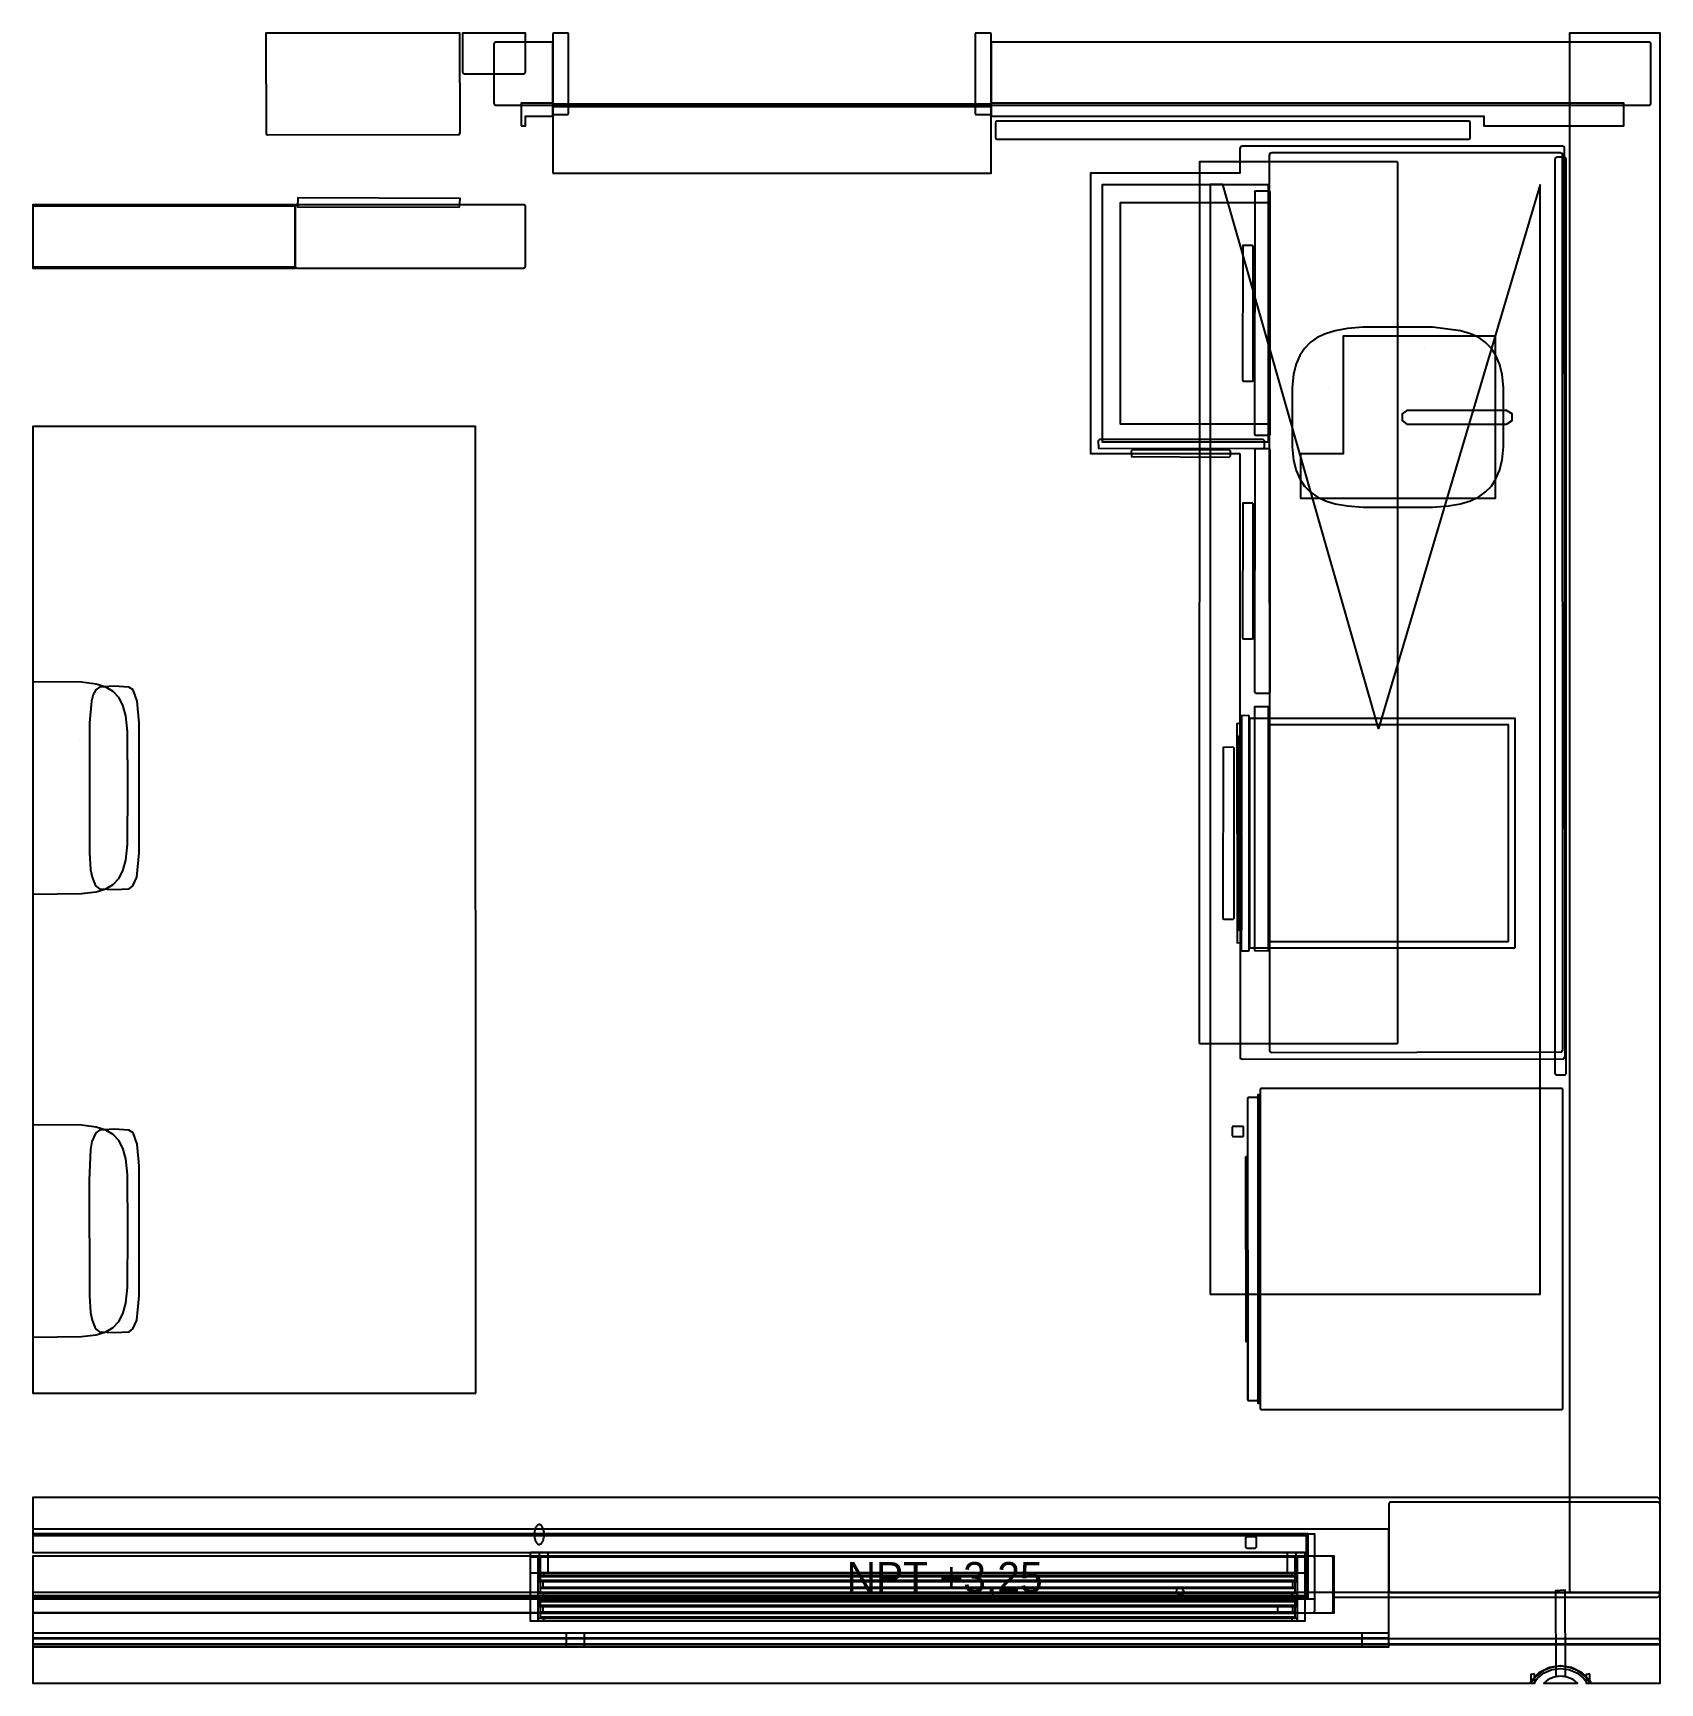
# Model space of a CAD drawing. Header units: metres. Extents: x 977.7 to 1062, y -12.2 to -3.
# Drawn here: x 1058.4 to 1062, y -12.2 to -8.55 of the extents above; entities that cross this region are included whole.
import ezdxf

# ---------------------------------------------------------------- set-up
doc = ezdxf.new("R2010")
doc.units = ezdxf.units.M
for name, color, linetype in [('CORTE', 7, 'Continuous'), ('TEXTOS', 7, 'Continuous'), ('VISTA', 8, 'Continuous')]:
    doc.layers.add(name, color=color, linetype=linetype)

msp = doc.modelspace()

# ---------------------------------------------------------------- texts
at = {"layer": 'TEXTOS'}
msp.add_text('NPT +3,25', height=0.0675, dxfattribs=at).set_placement((1060.2, -12))

# ---------------------------------------------------------------- linework, layer by layer
at = {"layer": 'CORTE'}
for points in [[(1059.35, -8.6355), (1059.3504, -8.6369), (1059.3508, -8.6381), (1059.3511, -8.6384), (1059.3513, -8.6387), (1059.3516, -8.6389), (1059.3519, -8.6392), (1059.3533, -8.6396), (1059.3545, -8.64), (1059.4236, -8.64), (1059.4855, -8.64), (1059.4869, -8.6396), (1059.4881, -8.6392), (1059.4884, -8.6389), (1059.4887, -8.6387), (1059.4889, -8.6384), (1059.4892, -8.6381), (1059.4896, -8.6369), (1059.49, -8.6355), (1059.49, -8.55), (1059.35, -8.55), (1059.35, -8.6355)], [(1059.4208, -8.5719), (1059.4204, -8.5733), (1059.42, -8.5745), (1059.42, -8.6438), (1059.42, -8.7055), (1059.4204, -8.7069), (1059.4208, -8.7081), (1059.4211, -8.7084), (1059.4213, -8.7087), (1059.4216, -8.7089), (1059.4219, -8.7092), (1059.4233, -8.7096), (1059.4245, -8.71), (1059.55, -8.71), (1059.55, -8.57), (1059.4245, -8.57), (1059.4233, -8.5704), (1059.4219, -8.5708), (1059.4216, -8.5711), (1059.4213, -8.5713), (1059.4211, -8.5716), (1059.4208, -8.5719)], [(1061.9784, -8.5711), (1061.9781, -8.5708), (1061.9769, -8.5704), (1061.9755, -8.57), (1060.7745, -8.57), (1060.52, -8.57), (1060.52, -8.71), (1060.7745, -8.71), (1061.9755, -8.71), (1061.9769, -8.7096), (1061.9781, -8.7092), (1061.9784, -8.7089), (1061.9787, -8.7087), (1061.9789, -8.7084), (1061.9792, -8.7081), (1061.9796, -8.7069), (1061.98, -8.7055), (1061.98, -8.6438), (1061.98, -8.5745), (1061.9796, -8.5733), (1061.9792, -8.5719), (1061.9789, -8.5716), (1061.9787, -8.5713), (1061.9784, -8.5711)], [(1061.8, -9.5632), (1061.8, -11.9955), (1061.8005, -11.997), (1061.8008, -11.9981), (1061.8011, -11.9984), (1061.8013, -11.9987), (1061.8017, -11.999), (1061.8019, -11.9992), (1061.8034, -11.9997), (1061.8045, -12), (1061.918, -12), (1061.9955, -12), (1061.997, -11.9995), (1061.9981, -11.9992), (1061.9984, -11.9989), (1061.9987, -11.9987), (1061.9989, -11.9984), (1061.9992, -11.9981), (1061.9995, -11.997), (1062, -11.9955), (1062, -9.5632), (1062, -8.55), (1061.8, -8.55), (1061.8, -9.5632)], [(1058.4, -8.93), (1058.4, -9.07), (1058.98, -9.07), (1058.98, -8.93), (1058.4, -8.93)], [(1058.9811, -8.9316), (1058.9808, -8.9319), (1058.9804, -8.9333), (1058.98, -8.9345), (1058.98, -9.0036), (1058.98, -9.0655), (1058.9804, -9.0669), (1058.9808, -9.0681), (1058.9811, -9.0684), (1058.9813, -9.0687), (1058.9816, -9.0689), (1058.9819, -9.0692), (1058.9833, -9.0696), (1058.9845, -9.07), (1059.2487, -9.07), (1059.4855, -9.07), (1059.4869, -9.0696), (1059.4881, -9.0692), (1059.4884, -9.0689), (1059.4887, -9.0687), (1059.4889, -9.0684), (1059.4892, -9.0681), (1059.4896, -9.0669), (1059.49, -9.0655), (1059.49, -9.0036), (1059.49, -8.9345), (1059.4896, -8.9333), (1059.4892, -8.9319), (1059.4889, -8.9316), (1059.4887, -8.9313), (1059.4884, -8.9311), (1059.4881, -8.9308), (1059.4869, -8.9304), (1059.4855, -8.93), (1059.2487, -8.93), (1058.9845, -8.93), (1058.9833, -8.9304), (1058.9819, -8.9308), (1058.9816, -8.9311), (1058.9813, -8.9313), (1058.9811, -8.9316)], [(1061.401, -11.8017), (1061.4008, -11.8019), (1061.4003, -11.8034), (1061.4, -11.8045), (1061.4, -11.918), (1061.4, -11.9955), (1061.4005, -11.997), (1061.4008, -11.9981), (1061.4011, -11.9984), (1061.4013, -11.9987), (1061.4017, -11.999), (1061.4019, -11.9992), (1061.4034, -11.9997), (1061.4045, -12), (1061.7556, -12), (1061.9955, -12), (1061.997, -11.9995), (1061.9981, -11.9992), (1061.9984, -11.9989), (1061.9987, -11.9987), (1061.9989, -11.9984), (1061.9992, -11.9981), (1061.9995, -11.997), (1062, -11.9955), (1062, -11.918), (1062, -11.8045), (1061.9997, -11.8034), (1061.9992, -11.8019), (1061.999, -11.8017), (1061.9987, -11.8013), (1061.9984, -11.8011), (1061.9981, -11.8008), (1061.997, -11.8005), (1061.9955, -11.8), (1061.7556, -11.8), (1061.4045, -11.8), (1061.4034, -11.8003), (1061.4019, -11.8008), (1061.4017, -11.801), (1061.4013, -11.8013), (1061.401, -11.8017)]]:
    msp.add_lwpolyline(points, close=True, dxfattribs=at)
at = {"layer": 'VISTA'}
for points in [[(1058.9162, -8.7738), (1058.919, -8.775), (1059.3433, -8.7743), (1059.345, -8.771), (1059.3443, -8.55), (1058.9151, -8.55), (1058.9162, -8.7738)], [(1059.552, -8.73), (1059.583, -8.73), (1059.5844, -8.7294), (1059.585, -8.728), (1059.585, -8.552), (1059.5844, -8.5506), (1059.583, -8.55), (1059.552, -8.55), (1059.5506, -8.5506), (1059.55, -8.552), (1059.55, -8.728), (1059.5506, -8.7294), (1059.552, -8.73)], [(1060.487, -8.73), (1060.518, -8.73), (1060.5194, -8.7294), (1060.52, -8.728), (1060.52, -8.552), (1060.5194, -8.5506), (1060.518, -8.55), (1060.487, -8.55), (1060.4856, -8.5506), (1060.485, -8.552), (1060.485, -8.728), (1060.4856, -8.7294), (1060.487, -8.73)], [(1059.48, -8.755), (1059.49, -8.755), (1059.49, -8.734), (1059.55, -8.734), (1059.55, -8.705), (1059.48, -8.705), (1059.48, -8.755)], [(1059.55, -8.7125), (1060.52, -8.7125), (1060.52, -8.7075), (1059.55, -8.7075), (1059.55, -8.7125)], [(1059.55, -8.86), (1060.52, -8.86), (1060.52, -8.71), (1059.55, -8.71), (1059.55, -8.86)], [(1060.52, -8.734), (1061.61, -8.734), (1061.61, -8.755), (1061.92, -8.755), (1061.92, -8.705), (1060.52, -8.705), (1060.52, -8.734)], [(1060.533, -8.785), (1060.5711, -8.785), (1061.577, -8.785), (1061.5791, -8.7841), (1061.58, -8.782), (1061.58, -8.748), (1061.5791, -8.7459), (1061.577, -8.745), (1060.5711, -8.745), (1060.533, -8.745), (1060.5309, -8.7459), (1060.53, -8.748), (1060.53, -8.782), (1060.5309, -8.7841), (1060.533, -8.785)], [(1058.9167, -8.7733), (1058.9172, -8.7735), (1058.9165, -8.7735), (1058.9167, -8.7733)], [(1059.3435, -8.7735), (1059.3428, -8.7735), (1059.3433, -8.7733), (1059.3435, -8.7735)], [(1061.07, -9.48), (1061.0711, -10.8175), (1061.076, -10.82), (1061.7875, -10.8189), (1061.79, -10.814), (1061.7889, -8.8025), (1061.784, -8.8), (1061.076, -8.8), (1061.0718, -8.8018), (1061.07, -8.806), (1061.07, -8.86), (1060.74, -8.86), (1060.74, -9.48), (1061.07, -9.48)], [(1061.1361, -10.8025), (1061.141, -10.805), (1061.7825, -10.8039), (1061.785, -10.799), (1061.7839, -8.8175), (1061.779, -8.815), (1061.141, -8.815), (1061.1368, -8.8168), (1061.135, -8.821), (1061.1361, -10.8025)], [(1061.7685, -8.8267), (1061.7683, -8.8269), (1061.7678, -8.8286), (1061.7675, -8.8295), (1061.7675, -10.1472), (1061.7675, -10.8505), (1061.768, -10.8522), (1061.7683, -10.8531), (1061.7686, -10.8535), (1061.7688, -10.8537), (1061.7692, -10.854), (1061.7694, -10.8542), (1061.7711, -10.8547), (1061.772, -10.855), (1061.7824, -10.855), (1061.788, -10.855), (1061.7897, -10.8545), (1061.7906, -10.8542), (1061.791, -10.8539), (1061.7912, -10.8537), (1061.7914, -10.8535), (1061.7917, -10.8531), (1061.792, -10.8522), (1061.7925, -10.8505), (1061.7925, -10.1472), (1061.7925, -8.8295), (1061.7922, -8.8286), (1061.7917, -8.8269), (1061.7915, -8.8267), (1061.7912, -8.8263), (1061.791, -8.8261), (1061.7906, -8.8258), (1061.7897, -8.8255), (1061.788, -8.825), (1061.7824, -8.825), (1061.772, -8.825), (1061.7711, -8.8253), (1061.7694, -8.8258), (1061.7692, -8.826), (1061.7688, -8.8263), (1061.7685, -8.8267)], [(1060.98, -10.7833), (1060.9817, -10.785), (1061.4183, -10.785), (1061.42, -10.7833), (1061.42, -8.8367), (1061.4183, -8.835), (1060.9807, -8.8353), (1060.98, -10.7833)], [(1061.1341, -9.4541), (1061.1341, -8.8859), (1060.7659, -8.8859), (1060.7659, -9.4541), (1061.1341, -9.4541)], [(1061.735, -8.885), (1061.377, -10.0888), (1061.0327, -8.885), (1061.005, -8.885), (1061.005, -11.34), (1061.735, -11.34), (1061.735, -8.885)], [(1061.1025, -9.437), (1061.1034, -9.4391), (1061.1055, -9.44), (1061.1345, -9.44), (1061.1366, -9.4391), (1061.1375, -9.437), (1061.1375, -8.903), (1061.1366, -8.9009), (1061.1345, -8.9), (1061.1055, -8.9), (1061.1034, -8.9009), (1061.1025, -9.437)], [(1061.104, -8.9015), (1061.1034, -8.9015), (1061.1034, -8.9009), (1061.104, -8.9015)], [(1061.136, -8.9015), (1061.136, -8.9009), (1061.1366, -8.9009), (1061.136, -8.9015)], [(1058.98, -8.932), (1058.98, -8.93), (1058.4, -8.93), (1058.4, -8.932), (1058.98, -8.932)], [(1059.344, -8.935), (1059.345, -8.916), (1058.986, -8.915), (1058.9853, -8.9347), (1059.344, -8.935)], [(1061.1344, -9.4144), (1061.1344, -8.9256), (1060.8056, -8.9256), (1060.8056, -9.4144), (1061.1344, -9.4144)], [(1061.076, -9.3183), (1061.0777, -9.32), (1061.0983, -9.32), (1061.1, -9.3183), (1061.1, -9.0217), (1061.0983, -9.02), (1061.0767, -9.0203), (1061.076, -9.3183)], [(1058.98, -9.07), (1058.98, -9.068), (1058.4, -9.068), (1058.4, -9.07), (1058.98, -9.07)], [(1061.195, -9.2821), (1061.1894, -9.3049), (1061.1861, -9.3347), (1061.1861, -9.4653), (1061.1894, -9.4951), (1061.195, -9.5179), (1061.2029, -9.5366), (1061.2131, -9.5522), (1061.2258, -9.5653), (1061.2411, -9.5761), (1061.2595, -9.5848), (1061.2814, -9.5915), (1061.3083, -9.5962), (1061.3433, -9.5991), (1061.4967, -9.5991), (1061.5317, -9.5962), (1061.5586, -9.5915), (1061.5805, -9.5848), (1061.5989, -9.5761), (1061.6142, -9.5653), (1061.6269, -9.5522), (1061.6371, -9.5366), (1061.645, -9.5179), (1061.6506, -9.4951), (1061.6539, -9.4653), (1061.6539, -9.3347), (1061.6506, -9.3049), (1061.645, -9.2821), (1061.6371, -9.2634), (1061.6269, -9.2478), (1061.6142, -9.2347), (1061.5989, -9.2239), (1061.5805, -9.2152), (1061.5586, -9.2085), (1061.4967, -9.2009), (1061.3433, -9.2009), (1061.3083, -9.2038), (1061.2814, -9.2085), (1061.2595, -9.2152), (1061.2411, -9.2239), (1061.2258, -9.2347), (1061.2131, -9.2478), (1061.2029, -9.2634), (1061.195, -9.2821)], [(1061.205, -9.48), (1061.3, -9.48), (1061.3, -9.22), (1061.635, -9.22), (1061.635, -9.58), (1061.205, -9.58), (1061.205, -9.48)], [(1061.4792, -9.2464), (1061.4792, -9.2464), (1061.4792, -9.2464), (1061.4792, -9.2464)], [(1061.2659, -9.3364), (1061.2659, -9.3364), (1061.2659, -9.3364), (1061.2659, -9.3364)], [(1061.66, -9.415), (1061.673, -9.4075), (1061.673, -9.3925), (1061.66, -9.385), (1061.44, -9.385), (1061.4296, -9.3925), (1061.4296, -9.4075), (1061.44, -9.415), (1061.66, -9.415)], [(1059.3795, -11.5588), (1059.3788, -9.4205), (1058.4, -9.4208), (1058.4, -11.5591), (1059.3795, -11.5588)], [(1061.122, -9.469), (1061.125, -9.466), (1061.125, -9.452), (1061.122, -9.449), (1060.76, -9.449), (1060.757, -9.452), (1060.7579, -9.4681), (1061.122, -9.469)], [(1061.104, -9.4385), (1061.104, -9.4391), (1061.1034, -9.4391), (1061.104, -9.4385)], [(1061.136, -9.4385), (1061.1366, -9.4385), (1061.1366, -9.4391), (1061.136, -9.4385)], [(1061.047, -9.488), (1061.05, -9.485), (1061.05, -9.475), (1061.047, -9.472), (1060.833, -9.472), (1060.83, -9.475), (1060.8309, -9.4871), (1061.047, -9.488)], [(1061.1025, -10.007), (1061.1034, -10.0091), (1061.1055, -10.01), (1061.1345, -10.01), (1061.1366, -10.0091), (1061.1375, -10.007), (1061.1375, -9.473), (1061.1366, -9.4709), (1061.1345, -9.47), (1061.1055, -9.47), (1061.1034, -9.4709), (1061.1025, -10.007)], [(1061.104, -9.4715), (1061.1034, -9.4715), (1061.1034, -9.4709), (1061.104, -9.4715)], [(1061.136, -9.4715), (1061.136, -9.4709), (1061.1366, -9.4709), (1061.136, -9.4715)], [(1061.076, -9.8883), (1061.0777, -9.89), (1061.0983, -9.89), (1061.1, -9.8883), (1061.1, -9.5917), (1061.0983, -9.59), (1061.0767, -9.5903), (1061.076, -9.8883)], [(1058.5071, -10.4537), (1058.5395, -10.4498), (1058.5614, -10.4431), (1058.5776, -10.4335), (1058.5899, -10.4204), (1058.5989, -10.4031), (1058.6051, -10.3797), (1058.6088, -10.3451), (1058.61, -10.22), (1058.6088, -10.0949), (1058.6051, -10.0603), (1058.5989, -10.0369), (1058.5899, -10.0196), (1058.5776, -10.0065), (1058.5614, -9.9969), (1058.5395, -9.9902), (1058.5071, -9.9863), (1058.4, -9.9851), (1058.4, -10.4549), (1058.5071, -10.4537)], [(1058.5252, -10.3637), (1058.5274, -10.4003), (1058.5308, -10.4176), (1058.5385, -10.4368), (1058.5475, -10.4429), (1058.5802, -10.445), (1058.6125, -10.4429), (1058.621, -10.4368), (1058.6296, -10.4176), (1058.635, -10.3637), (1058.635, -10.0763), (1058.6304, -10.0279), (1058.6215, -10.0032), (1058.6124, -9.9971), (1058.5798, -9.995), (1058.5475, -9.9971), (1058.539, -10.0032), (1058.5333, -10.0135), (1058.5293, -10.0279), (1058.5252, -10.0763), (1058.5252, -10.3637)], [(1061.104, -10.0085), (1061.104, -10.0091), (1061.1034, -10.0091), (1061.104, -10.0085)], [(1061.136, -10.0085), (1061.1366, -10.0085), (1061.1366, -10.0091), (1061.136, -10.0085)], [(1061.071, -10.5735), (1061.0725, -10.574), (1061.073, -10.0665), (1061.0715, -10.0661), (1061.071, -10.5735)], [(1061.071, -10.5735), (1061.0725, -10.574), (1061.073, -10.0665), (1061.0715, -10.0661), (1061.071, -10.5735)], [(1061.073, -10.5783), (1061.0747, -10.58), (1061.0893, -10.58), (1061.091, -10.5783), (1061.091, -10.0617), (1061.0893, -10.06), (1061.0737, -10.0603), (1061.073, -10.5783)], [(1061.6794, -10.5734), (1061.6794, -10.0666), (1061.0916, -10.0666), (1061.0916, -10.5734), (1061.6794, -10.5734)], [(1061.1025, -10.5796), (1061.1336, -10.58), (1061.134, -10.0404), (1061.1029, -10.0404), (1061.1025, -10.5796)], [(1061.1025, -10.5796), (1061.1336, -10.58), (1061.134, -10.0404), (1061.1029, -10.0404), (1061.1025, -10.5796)], [(1061.072, -10.562), (1061.071, -10.077), (1061.064, -10.078), (1061.0643, -10.5627), (1061.072, -10.562)], [(1061.075, -10.534), (1061.074, -10.105), (1061.067, -10.106), (1061.0673, -10.5347), (1061.075, -10.534)], [(1061.07, -10.5297), (1061.0717, -10.53), (1061.072, -10.1103), (1061.0703, -10.1103), (1061.07, -10.5297)], [(1061.07, -10.5297), (1061.0717, -10.53), (1061.072, -10.1103), (1061.0703, -10.1103), (1061.07, -10.5297)], [(1061.07, -10.5297), (1061.0717, -10.53), (1061.072, -10.1103), (1061.0703, -10.1103), (1061.07, -10.5297)], [(1061.6646, -10.5596), (1061.6646, -10.0804), (1061.1354, -10.0804), (1061.1354, -10.5596), (1061.6646, -10.5596)], [(1058.5037, -10.1133), (1058.5037, -10.1133), (1058.5037, -10.1133), (1058.5037, -10.1133)], [(1061.0325, -10.5083), (1061.0342, -10.51), (1061.0558, -10.51), (1061.0575, -10.5083), (1061.0575, -10.1317), (1061.0558, -10.13), (1061.0332, -10.1303), (1061.0325, -10.5083)], [(1061.108, -11.575), (1061.111, -11.572), (1061.111, -10.908), (1061.108, -10.905), (1061.09, -10.905), (1061.087, -10.908), (1061.0879, -11.5741), (1061.108, -11.575)], [(1061.0895, -11.575), (1061.1085, -11.575), (1061.1103, -11.5743), (1061.111, -11.5725), (1061.111, -10.9075), (1061.1103, -10.9057), (1061.1085, -10.905), (1061.0895, -10.905), (1061.0877, -10.9057), (1061.087, -10.9075), (1061.087, -11.5725), (1061.0877, -11.5743), (1061.0895, -11.575)], [(1061.1105, -10.905), (1061.1145, -10.905), (1061.1149, -10.9049), (1061.115, -10.9045), (1061.115, -10.8995), (1061.1149, -10.8991), (1061.1145, -10.899), (1061.1105, -10.899), (1061.1101, -10.8991), (1061.11, -10.8995), (1061.11, -10.9045), (1061.1101, -10.9049), (1061.1105, -10.905)], [(1061.11, -11.5745), (1061.1145, -11.575), (1061.115, -10.9055), (1061.1105, -10.9051), (1061.11, -11.5745)], [(1061.11, -11.5745), (1061.1145, -11.575), (1061.115, -10.9055), (1061.1105, -10.9051), (1061.11, -11.5745)], [(1061.118, -11.595), (1061.782, -11.595), (1061.7841, -11.5941), (1061.785, -11.592), (1061.785, -10.888), (1061.7841, -10.8859), (1061.782, -10.885), (1061.118, -10.885), (1061.1159, -10.8859), (1061.115, -10.888), (1061.115, -11.592), (1061.1159, -11.5941), (1061.118, -11.595)], [(1058.5071, -11.4337), (1058.5395, -11.4298), (1058.5614, -11.4231), (1058.5776, -11.4135), (1058.5899, -11.4004), (1058.5989, -11.3831), (1058.6051, -11.3597), (1058.6088, -11.3251), (1058.61, -11.2), (1058.6088, -11.0749), (1058.6051, -11.0403), (1058.5989, -11.0169), (1058.5899, -10.9996), (1058.5776, -10.9865), (1058.5614, -10.9769), (1058.5395, -10.9702), (1058.5071, -10.9663), (1058.4, -10.9651), (1058.4, -11.4349), (1058.5071, -11.4337)], [(1058.5252, -11.3437), (1058.5274, -11.3803), (1058.5308, -11.3976), (1058.5385, -11.4168), (1058.5475, -11.4229), (1058.5802, -11.425), (1058.6125, -11.4229), (1058.621, -11.4168), (1058.6296, -11.3976), (1058.635, -11.3437), (1058.635, -11.0563), (1058.6304, -11.0079), (1058.6215, -10.9832), (1058.6124, -10.9771), (1058.5798, -10.975), (1058.5475, -10.9771), (1058.539, -10.9832), (1058.5304, -11.0024), (1058.5275, -11.0197), (1058.5243, -11.0874), (1058.5252, -11.3437)], [(1061.0539, -10.9696), (1061.0538, -10.9697), (1061.0537, -10.9701), (1061.0535, -10.9707), (1061.0535, -10.9782), (1061.0535, -10.9893), (1061.0536, -10.9897), (1061.0538, -10.9903), (1061.0539, -10.9904), (1061.054, -10.9905), (1061.0541, -10.9906), (1061.0542, -10.9907), (1061.0546, -10.9908), (1061.0552, -10.991), (1061.0639, -10.991), (1061.0768, -10.991), (1061.0772, -10.9909), (1061.0778, -10.9907), (1061.0779, -10.9906), (1061.078, -10.9905), (1061.0781, -10.9904), (1061.0782, -10.9903), (1061.0784, -10.9897), (1061.0785, -10.9893), (1061.0785, -10.9782), (1061.0785, -10.9707), (1061.0783, -10.9701), (1061.0782, -10.9697), (1061.0781, -10.9696), (1061.078, -10.9695), (1061.0779, -10.9694), (1061.0778, -10.9693), (1061.0772, -10.9691), (1061.0768, -10.969), (1061.0639, -10.969), (1061.0552, -10.969), (1061.0546, -10.9692), (1061.0542, -10.9693), (1061.0541, -10.9694), (1061.054, -10.9695), (1061.0539, -10.9696)], [(1061.1125, -11.4996), (1061.1151, -11.5), (1061.1155, -10.9804), (1061.1129, -10.9804), (1061.1125, -11.4996)], [(1061.1125, -11.4996), (1061.1151, -11.5), (1061.1155, -10.9804), (1061.1129, -10.9804), (1061.1125, -11.4996)], [(1061.1125, -11.4996), (1061.1151, -11.5), (1061.1155, -10.9804), (1061.1129, -10.9804), (1061.1125, -11.4996)], [(1061.087, -11.443), (1061.087, -11.037), (1061.085, -11.035), (1061.083, -11.037), (1061.0836, -11.4444), (1061.087, -11.443)], [(1058.4978, -11.0849), (1058.4978, -11.0849), (1058.4978, -11.0849), (1058.4978, -11.0849)], [(1058.5802, -11.425), (1058.5802, -11.425), (1058.5802, -11.425), (1058.5802, -11.425)], [(1061.1105, -11.581), (1061.1145, -11.581), (1061.1149, -11.5809), (1061.115, -11.5805), (1061.115, -11.5755), (1061.1149, -11.5751), (1061.1145, -11.575), (1061.1105, -11.575), (1061.1101, -11.5751), (1061.11, -11.5755), (1061.11, -11.5805), (1061.1101, -11.5809), (1061.1105, -11.581)], [(1061.221, -11.8695), (1061.221, -11.9185), (1061.278, -11.9185), (1061.278, -12.01), (1061.995, -12.01), (1062, -12.005), (1062, -11.795), (1061.995, -11.79), (1058.4, -11.79), (1058.4, -11.8695), (1061.221, -11.8695)], [(1061.221, -11.8695), (1061.221, -11.9185), (1061.278, -11.9185), (1061.278, -12.0455), (1058.4, -12.0455), (1058.4, -12.1), (1061.4, -12.1), (1061.4, -11.86), (1058.4, -11.86), (1058.4, -11.8695), (1061.221, -11.8695)], [(1059.531, -11.8715), (1059.5308, -11.8688), (1059.5307, -11.8666), (1059.5303, -11.8641), (1059.5299, -11.862), (1059.5292, -11.8597), (1059.5286, -11.8578), (1059.5276, -11.8559), (1059.5269, -11.8543), (1059.5257, -11.8529), (1059.5248, -11.8517), (1059.5235, -11.8508), (1059.5224, -11.8501), (1059.5211, -11.8497), (1059.52, -11.8495), (1059.5187, -11.8498), (1059.5176, -11.8501), (1059.5163, -11.8509), (1059.5152, -11.8517), (1059.5141, -11.8531), (1059.5131, -11.8543), (1059.5122, -11.8562), (1059.5114, -11.8578), (1059.5107, -11.8601), (1059.5101, -11.862), (1059.5096, -11.8645), (1059.5093, -11.8666), (1059.5091, -11.8693), (1059.509, -11.8715), (1059.5092, -11.8742), (1059.5093, -11.8764), (1059.5097, -11.8789), (1059.5101, -11.881), (1059.5108, -11.8833), (1059.5114, -11.8852), (1059.5124, -11.8871), (1059.5131, -11.8887), (1059.5143, -11.8901), (1059.5152, -11.8913), (1059.5165, -11.8922), (1059.5176, -11.8929), (1059.5189, -11.8933), (1059.52, -11.8935), (1059.5213, -11.8932), (1059.5224, -11.8929), (1059.5237, -11.8921), (1059.5248, -11.8913), (1059.5259, -11.8899), (1059.5269, -11.8887), (1059.5278, -11.8868), (1059.5286, -11.8852), (1059.5293, -11.8829), (1059.5299, -11.881), (1059.5304, -11.8785), (1059.5307, -11.8764), (1059.5309, -11.8737), (1059.531, -11.8715)], [(1061.218, -11.8735), (1061.218, -11.8705), (1058.4, -11.8705), (1058.4, -11.8735), (1061.218, -11.8735)], [(1061.218, -11.9115), (1061.218, -11.8735), (1058.4, -11.8735), (1058.4, -11.9115), (1061.218, -11.9115)], [(1061.0834, -11.8774), (1061.0825, -11.8795), (1061.0825, -11.8985), (1061.0834, -11.9006), (1061.0855, -11.9015), (1061.1045, -11.9015), (1061.1066, -11.9006), (1061.1075, -11.8985), (1061.1075, -11.8795), (1061.1066, -11.8774), (1061.1045, -11.8765), (1061.0855, -11.8765), (1061.0834, -11.8774)], [(1061.218, -12.0135), (1061.221, -12.0135), (1061.221, -11.8705), (1061.218, -11.8705), (1061.218, -12.0135)], [(1061.221, -11.8705), (1061.221, -12.0135), (1061.236, -12.0135), (1061.236, -11.8705), (1061.221, -11.8705)], [(1061.273, -12.0445), (1061.2758, -12.0433), (1061.277, -12.0405), (1061.277, -11.9235), (1061.2758, -11.9207), (1061.273, -11.9195), (1058.4, -11.9195), (1058.4, -12.0435), (1061.273, -12.0445)], [(1059.5006, -11.9121), (1059.5, -11.9135), (1059.5, -11.9545), (1059.5006, -11.9559), (1059.502, -11.9565), (1059.538, -11.9565), (1059.5394, -11.9559), (1059.54, -11.9545), (1059.54, -11.9135), (1059.5394, -11.9121), (1059.538, -11.9115), (1059.502, -11.9115), (1059.5006, -11.9121)], [(1059.5, -11.9215), (1059.5, -12.0075), (1059.518, -12.0075), (1059.518, -11.9215), (1059.5, -11.9215)], [(1061.193, -11.9565), (1061.195, -11.9545), (1061.195, -11.9135), (1061.193, -11.9115), (1059.522, -11.9115), (1059.52, -11.9135), (1059.52, -11.9545), (1059.522, -11.9565), (1061.193, -11.9565)], [(1059.52, -11.9755), (1061.195, -11.9755), (1061.195, -11.9215), (1059.52, -11.9215), (1059.52, -11.9755)], [(1059.5225, -12.0015), (1061.1925, -12.0015), (1061.1925, -11.9215), (1059.5225, -11.9215), (1059.5225, -12.0015)], [(1061.154, -12.0405), (1061.1544, -12.0416), (1061.1547, -12.0428), (1061.155, -12.0431), (1061.1552, -12.0433), (1061.1554, -12.0435), (1061.1945, -12.0435), (1061.1945, -12.0445), (1061.1947, -12.0445), (1061.232, -12.0445), (1061.2331, -12.0441), (1061.2343, -12.0438), (1061.2346, -12.0435), (1061.2348, -12.0433), (1061.235, -12.0431), (1061.2353, -12.0428), (1061.2356, -12.0416), (1061.236, -12.0405), (1061.236, -11.9815), (1061.236, -11.9235), (1061.2356, -11.9223), (1061.2353, -11.9212), (1061.235, -11.9209), (1061.2348, -11.9207), (1061.2346, -11.9205), (1061.2343, -11.9202), (1061.2331, -11.9199), (1061.232, -11.9195), (1061.218, -11.9195), (1061.218, -12.0105), (1061.154, -12.0105), (1061.154, -12.0175), (1061.197, -12.0175), (1061.197, -12.0305), (1061.154, -12.0305), (1061.154, -12.0405)], [(1061.1756, -11.9121), (1061.175, -11.9135), (1061.175, -11.9545), (1061.1756, -11.9559), (1061.177, -11.9565), (1061.213, -11.9565), (1061.2144, -11.9559), (1061.215, -11.9545), (1061.215, -11.9135), (1061.2144, -11.9121), (1061.213, -11.9115), (1061.177, -11.9115), (1061.1756, -11.9121)], [(1061.197, -11.9215), (1061.197, -12.0075), (1061.215, -12.0075), (1061.215, -11.9215), (1061.197, -11.9215)], [(1061.2755, -11.921), (1061.2755, -11.9217), (1061.2753, -11.9212), (1061.2755, -11.921)], [(1059.518, -11.9625), (1061.197, -11.9625), (1061.197, -11.9565), (1059.518, -11.9565), (1059.518, -11.9625)], [(1059.518, -11.9565), (1059.518, -11.9625), (1059.53, -11.9625), (1059.53, -11.9565), (1059.518, -11.9565)], [(1059.52, -11.9645), (1061.195, -11.9645), (1061.195, -11.9625), (1059.52, -11.9625), (1059.52, -11.9645)], [(1059.52, -11.9625), (1059.52, -11.9645), (1059.53, -11.9645), (1059.53, -11.9625), (1059.52, -11.9625)], [(1061.195, -11.9735), (1061.195, -11.969), (1061.195, -11.9645), (1060.3509, -11.9645), (1059.52, -11.9645), (1059.52, -11.969), (1059.52, -11.9735), (1060.3641, -11.9735), (1061.195, -11.9735)], [(1061.185, -11.9565), (1061.185, -11.9625), (1061.197, -11.9625), (1061.197, -11.9565), (1061.185, -11.9565)], [(1061.185, -11.9625), (1061.185, -11.9645), (1061.195, -11.9645), (1061.195, -11.9625), (1061.185, -11.9625)], [(1062, -12.0045), (1061.9955, -12), (1058.4, -12), (1058.4, -12.2), (1061.7128, -12.2), (1061.7161, -12.1936), (1061.7336, -12.1761), (1061.7556, -12.1649), (1061.78, -12.161), (1061.8044, -12.1649), (1061.8264, -12.1761), (1061.8439, -12.1936), (1061.8472, -12.2), (1062, -12.2), (1062, -12.0045)], [(1061.218, -12.0105), (1061.218, -12.0075), (1058.4, -12.0075), (1058.4, -12.0105), (1061.218, -12.0105)], [(1059.518, -12.0075), (1061.197, -12.0075), (1061.197, -12.0015), (1059.518, -12.0015), (1059.518, -12.0075)], [(1059.518, -12.0015), (1059.518, -12.0075), (1059.53, -12.0075), (1059.53, -12.0015), (1059.518, -12.0015)], [(1059.518, -12.0075), (1059.518, -12.0115), (1059.53, -12.0115), (1059.53, -12.0075), (1059.518, -12.0075)], [(1059.52, -11.9755), (1061.195, -11.9755), (1061.195, -11.9735), (1059.52, -11.9735), (1059.52, -11.9755)], [(1059.52, -11.9735), (1059.52, -11.9755), (1059.53, -11.9755), (1059.53, -11.9735), (1059.52, -11.9735)], [(1059.5225, -11.9905), (1061.1925, -11.9905), (1061.1925, -11.9735), (1059.5225, -11.9735), (1059.5225, -11.9905)], [(1059.5225, -11.9735), (1059.5225, -11.9905), (1059.5285, -11.9905), (1059.5285, -11.9735), (1059.5225, -11.9735)], [(1059.5225, -11.9905), (1061.1925, -11.9905), (1061.1925, -11.9885), (1059.5225, -11.9885), (1059.5225, -11.9905)], [(1059.5225, -11.9885), (1059.5225, -11.9905), (1059.5325, -11.9905), (1059.5325, -11.9885), (1059.5225, -11.9885)], [(1061.1925, -11.9995), (1061.1925, -11.995), (1061.1925, -11.9905), (1060.3509, -11.9905), (1059.5225, -11.9905), (1059.5225, -11.995), (1059.5225, -11.9995), (1060.3641, -11.9995), (1061.1925, -11.9995)], [(1059.5225, -12.0015), (1061.1925, -12.0015), (1061.1925, -11.9995), (1059.5225, -11.9995), (1059.5225, -12.0015)], [(1059.5225, -11.9995), (1059.5225, -12.0015), (1059.5325, -12.0015), (1059.5325, -11.9995), (1059.5225, -11.9995)], [(1060.9396, -12.0057), (1060.9336, -12.0045), (1060.9302, -11.9994), (1060.9311, -11.9935), (1060.9359, -11.9898), (1060.942, -11.9906), (1060.9457, -11.9954), (1060.9447, -12.0022), (1060.9396, -12.0057)], [(1061.1825, -11.9885), (1061.1825, -11.9905), (1061.1925, -11.9905), (1061.1925, -11.9885), (1061.1825, -11.9885)], [(1061.1825, -11.9995), (1061.1825, -12.0015), (1061.1925, -12.0015), (1061.1925, -11.9995), (1061.1825, -11.9995)], [(1061.185, -11.9735), (1061.185, -11.9755), (1061.195, -11.9755), (1061.195, -11.9735), (1061.185, -11.9735)], [(1061.185, -12.0015), (1061.185, -12.0075), (1061.197, -12.0075), (1061.197, -12.0015), (1061.185, -12.0015)], [(1061.1865, -11.9735), (1061.1865, -11.9905), (1061.1925, -11.9905), (1061.1925, -11.9735), (1061.1865, -11.9735)], [(1061.791, -12.184), (1061.79, -11.995), (1061.769, -11.996), (1061.7693, -12.1847), (1061.791, -12.184)], [(1061.218, -12.0135), (1061.218, -12.0105), (1058.4, -12.0105), (1058.4, -12.0135), (1061.218, -12.0135)], [(1059.5, -12.0105), (1059.5, -12.0625), (1059.518, -12.0625), (1059.518, -12.0105), (1059.5, -12.0105)], [(1059.518, -12.0175), (1061.197, -12.0175), (1061.197, -12.0115), (1059.518, -12.0115), (1059.518, -12.0175)], [(1059.518, -12.0115), (1059.518, -12.0175), (1059.53, -12.0175), (1059.53, -12.0115), (1059.518, -12.0115)], [(1059.52, -12.0305), (1061.195, -12.0305), (1061.195, -12.0105), (1059.52, -12.0105), (1059.52, -12.0305)], [(1059.52, -12.0195), (1061.195, -12.0195), (1061.195, -12.0175), (1059.52, -12.0175), (1059.52, -12.0195)], [(1059.52, -12.0175), (1059.52, -12.0195), (1059.53, -12.0195), (1059.53, -12.0175), (1059.52, -12.0175)], [(1061.195, -12.0285), (1061.195, -12.024), (1061.195, -12.0195), (1060.3509, -12.0195), (1059.52, -12.0195), (1059.52, -12.024), (1059.52, -12.0285), (1060.3641, -12.0285), (1061.195, -12.0285)], [(1059.52, -12.0305), (1061.195, -12.0305), (1061.195, -12.0285), (1059.52, -12.0285), (1059.52, -12.0305)], [(1059.52, -12.0285), (1059.52, -12.0305), (1059.53, -12.0305), (1059.53, -12.0285), (1059.52, -12.0285)], [(1059.5225, -12.0565), (1061.1925, -12.0565), (1061.1925, -12.0105), (1059.5225, -12.0105), (1059.5225, -12.0565)], [(1059.5225, -12.0455), (1061.1925, -12.0455), (1061.1925, -12.0285), (1059.5225, -12.0285), (1059.5225, -12.0455)], [(1059.5225, -12.0285), (1059.5225, -12.0455), (1059.5285, -12.0455), (1059.5285, -12.0285), (1059.5225, -12.0285)], [(1059.5225, -12.0455), (1061.1925, -12.0455), (1061.1925, -12.0435), (1059.5225, -12.0435), (1059.5225, -12.0455)], [(1059.5225, -12.0435), (1059.5225, -12.0455), (1059.5325, -12.0455), (1059.5325, -12.0435), (1059.5225, -12.0435)], [(1061.1825, -12.0435), (1061.1825, -12.0455), (1061.1925, -12.0455), (1061.1925, -12.0435), (1061.1825, -12.0435)], [(1061.185, -12.0115), (1061.185, -12.0175), (1061.197, -12.0175), (1061.197, -12.0115), (1061.185, -12.0115)], [(1061.185, -12.0175), (1061.185, -12.0195), (1061.195, -12.0195), (1061.195, -12.0175), (1061.185, -12.0175)], [(1061.185, -12.0285), (1061.185, -12.0305), (1061.195, -12.0305), (1061.195, -12.0285), (1061.185, -12.0285)], [(1061.1865, -12.0285), (1061.1865, -12.0455), (1061.1925, -12.0455), (1061.1925, -12.0285), (1061.1865, -12.0285)], [(1061.197, -12.0105), (1061.197, -12.0625), (1061.215, -12.0625), (1061.215, -12.0105), (1061.197, -12.0105)], [(1061.2753, -12.0428), (1061.2755, -12.0423), (1061.2755, -12.043), (1061.2753, -12.0428)], [(1059.518, -12.0625), (1061.197, -12.0625), (1061.197, -12.0565), (1059.518, -12.0565), (1059.518, -12.0625)], [(1059.518, -12.0565), (1059.518, -12.0625), (1059.53, -12.0625), (1059.53, -12.0565), (1059.518, -12.0565)], [(1061.1925, -12.0545), (1061.1925, -12.05), (1061.1925, -12.0455), (1060.3509, -12.0455), (1059.5225, -12.0455), (1059.5225, -12.05), (1059.5225, -12.0545), (1060.3641, -12.0545), (1061.1925, -12.0545)], [(1059.5225, -12.0565), (1061.1925, -12.0565), (1061.1925, -12.0545), (1059.5225, -12.0545), (1059.5225, -12.0565)], [(1059.5225, -12.0545), (1059.5225, -12.0565), (1059.5325, -12.0565), (1059.5325, -12.0545), (1059.5225, -12.0545)], [(1061.1825, -12.0545), (1061.1825, -12.0565), (1061.1925, -12.0565), (1061.1925, -12.0545), (1061.1825, -12.0545)], [(1061.185, -12.0565), (1061.185, -12.0625), (1061.197, -12.0625), (1061.197, -12.0565), (1061.185, -12.0565)], [(1058.4, -12.09), (1058.4, -12.12), (1061.4, -12.12), (1061.4, -12.09), (1058.4, -12.09)], [(1062, -12.1135), (1061.9995, -12.102), (1058.4, -12.1021), (1058.4, -12.1137), (1062, -12.1135)], [(1062, -12.116), (1058.4, -12.1155), (1058.4, -12.2), (1061.7128, -12.2), (1061.7161, -12.1936), (1061.7336, -12.1761), (1061.7556, -12.1649), (1061.78, -12.161), (1061.8044, -12.1649), (1061.8264, -12.1761), (1061.8439, -12.1936), (1061.8472, -12.2), (1062, -12.2), (1062, -12.116)], [(1059.62, -12.12), (1059.62, -12.1055), (1059.62, -12.09), (1059.6006, -12.09), (1059.58, -12.09), (1059.58, -12.1045), (1059.58, -12.12), (1059.5994, -12.12), (1059.62, -12.12)], [(1061.4, -12.12), (1061.4, -12.1055), (1061.4, -12.09), (1061.371, -12.09), (1061.34, -12.09), (1061.34, -12.1045), (1061.34, -12.12), (1061.369, -12.12), (1061.4, -12.12)], [(1061.8344, -12.1856), (1061.8185, -12.1733), (1061.7999, -12.1656), (1061.78, -12.163), (1061.7601, -12.1656), (1061.7415, -12.1733), (1061.7256, -12.1856), (1061.7145, -12.2), (1061.7207, -12.2), (1061.7291, -12.1891), (1061.744, -12.1776), (1061.7614, -12.1705), (1061.78, -12.168), (1061.7986, -12.1705), (1061.816, -12.1776), (1061.8309, -12.1891), (1061.8393, -12.2), (1061.8455, -12.2), (1061.8344, -12.1856)], [(1061.7225, -12.18), (1061.7145, -12.181), (1061.7145, -12.2), (1061.7227, -12.2), (1061.7225, -12.18)], [(1061.8075, -12.1924), (1061.7942, -12.1869), (1061.78, -12.185), (1061.7658, -12.1869), (1061.7525, -12.1924), (1061.7426, -12.2), (1061.8174, -12.2), (1061.8075, -12.1924)], [(1061.8445, -12.18), (1061.8365, -12.181), (1061.8365, -12.2), (1061.8447, -12.2), (1061.8445, -12.18)]]:
    msp.add_lwpolyline(points, close=True, dxfattribs=at)

msp.set_redraw_order([(e.dxf.handle, doc.entitydb.next_handle()) for e in msp.query("TEXT MTEXT ATTDEF DIMENSION ARC_DIMENSION")])  # texts and dimensions are drawn at this point

doc.saveas('drawing.dxf')
